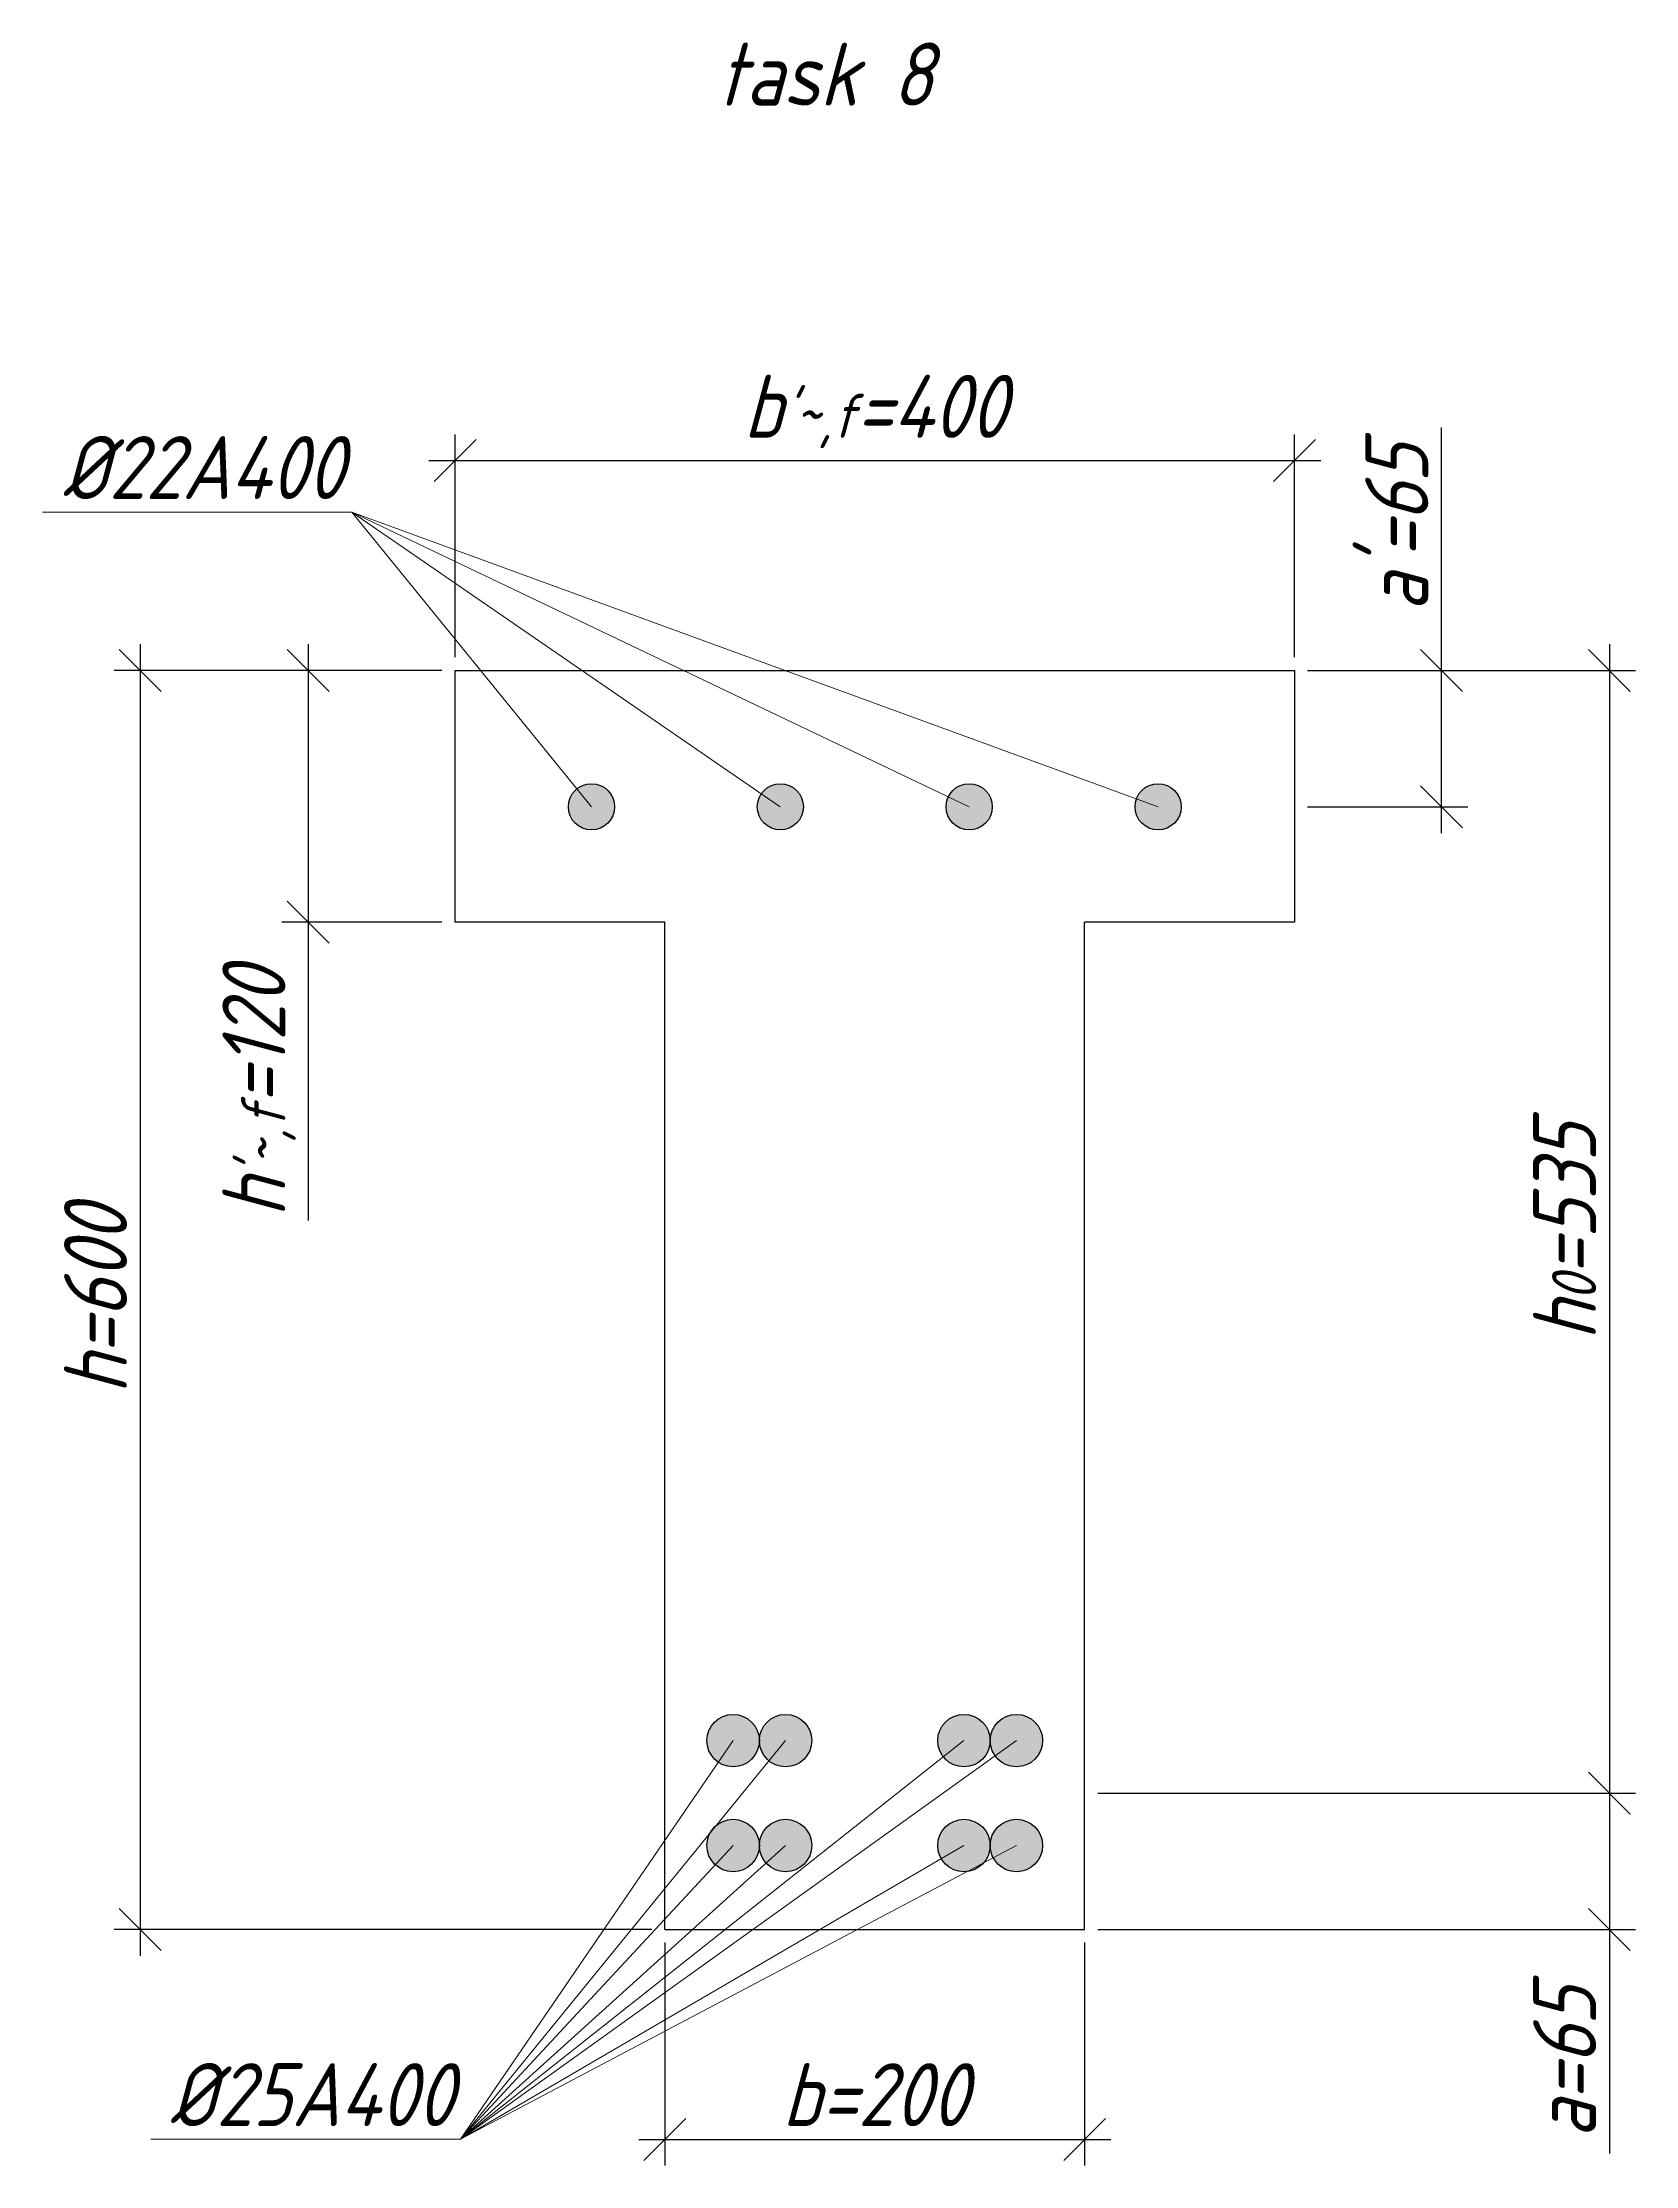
# Model space of a CAD drawing. Header units: millimetres. Extents: x -180 to 58926, y -10791 to 13515.
# Drawn here: x 6947 to 7706, y 196 to 1207 of the extents above; entities that cross this region are included whole.
import ezdxf

# ---------------------------------------------------------------- set-up
doc = ezdxf.new("R2010")
doc.units = ezdxf.units.MM
for name, color, linetype, lineweight in [('basic', 95, 'Continuous', 30), ('size', 45, 'Continuous', 20), ('text', 13, 'Continuous', 20), ('thin', 153, 'Continuous', 18)]:
    doc.layers.add(name, color=color, linetype=linetype, lineweight=lineweight)
doc.styles.add('Structures', font='isocpeur.ttf', dxfattribs={"width": 0.85, "oblique": 15})
doc.dimstyles.new('Structures', dxfattribs={"dimtxt": 3, "dimasz": 2, "dimexe": 1.25, "dimexo": 0.625, "dimtad": 1, "dimtxsty": 'Structures', "dimblk": 'OBLIQUE', "dimcen": 2.5, "dimdle": 1.25, "dimadec": 0, "dimazin": 0, "dimtfac": 1, "dimtmove": 0, "dimatfit": 3, "dimfxl": 1, "dimarcsym": 0})

msp = doc.modelspace()

# ---------------------------------------------------------------- texts
at = {"layer": 'text', "char_height": 30, "width": 137.52879, "attachment_point": 5, "style": 'Structures'}
for s, insert in [('task 8', (7319.909, 1192.363)), ('%%C22A400', (7023.405, 1004.854)), ('%%C25A400', (7075.082, 229.499))]:
    msp.add_mtext(s, dxfattribs=dict(at, insert=insert))

# ---------------------------------------------------------------- blocks, each defined once
blk = doc.blocks.new('_Oblique')
at = {"color": 0, "linetype": 'ByBlock', "lineweight": -2}
blk.add_line((-0.5, -0.5), (0.5, 0.5), dxfattribs=at)
blk = doc.blocks.new('*D55')
at = {"layer": 'Defpoints', "color": 0, "transparency": 16777216}
for p in [(7243.5, 308.2), (7443.5, 308.2), (7443.5, 208.2)]:
    blk.add_point(p, dxfattribs=at)
at = {"layer": 'size', "color": 0, "lineweight": -2, "transparency": 16777216}
for p, q in [((7243.5, 302), (7243.5, 195.7)), ((7443.5, 302), (7443.5, 195.7)), ((7231, 208.2), (7456, 208.2))]:
    blk.add_line(p, q, dxfattribs=at)
at = {"layer": 'size', "color": 0, "lineweight": -2, "transparency": 16777216, "xscale": 20, "yscale": 20, "zscale": 20, "rotation": 180}
blk.add_blockref('_Oblique', (7243.5, 208.2), dxfattribs=at)
at = {"layer": 'size', "color": 0, "lineweight": -2, "transparency": 16777216, "xscale": 20, "yscale": 20, "zscale": 20}
blk.add_blockref('_Oblique', (7443.5, 208.2), dxfattribs=at)
at = {"layer": 'size', "color": 0, "transparency": 16777216, "insert": (7343.5, 229.5), "char_height": 30, "attachment_point": 5, "style": 'Structures'}
blk.add_mtext('b=200', dxfattribs=at)
blk = doc.blocks.new('*D56')
at = {"layer": 'Defpoints', "color": 0, "transparency": 16777216}
for p in [(7543.5, 1008.2), (7143.5, 908.2), (7543.5, 908.2)]:
    blk.add_point(p, dxfattribs=at)
at = {"layer": 'size', "color": 0, "lineweight": -2, "transparency": 16777216}
for p, q in [((7143.5, 914.5), (7143.5, 1020.7)), ((7543.5, 914.5), (7543.5, 1020.7)), ((7131, 1008.2), (7556, 1008.2))]:
    blk.add_line(p, q, dxfattribs=at)
at = {"layer": 'size', "color": 0, "lineweight": -2, "transparency": 16777216, "xscale": 20, "yscale": 20, "zscale": 20, "rotation": 180}
blk.add_blockref('_Oblique', (7143.5, 1008.2), dxfattribs=at)
at = {"layer": 'size', "color": 0, "lineweight": -2, "transparency": 16777216, "xscale": 20, "yscale": 20, "zscale": 20}
blk.add_blockref('_Oblique', (7543.5, 1008.2), dxfattribs=at)
at = {"layer": 'size', "color": 0, "transparency": 16777216, "insert": (7343.5, 1031.6), "char_height": 30, "attachment_point": 5, "style": 'Structures'}
blk.add_mtext("b{\\H0.7x;\\S'~,f;}=400", dxfattribs=at)
blk = doc.blocks.new('*D57')
at = {"layer": 'Defpoints', "color": 0, "transparency": 16777216}
for p in [(7543.5, 908.2), (7613.5, 908.2), (7543.5, 843.2)]:
    blk.add_point(p, dxfattribs=at)
at = {"layer": 'size', "color": 0, "lineweight": -2, "transparency": 16777216}
for p, q in [((7613.5, 908.2), (7613.5, 1024)), ((7549.7, 908.2), (7626, 908.2)), ((7613.5, 830.7), (7613.5, 908.2)), ((7549.7, 843.2), (7626, 843.2))]:
    blk.add_line(p, q, dxfattribs=at)
at = {"layer": 'size', "color": 0, "lineweight": -2, "transparency": 16777216, "xscale": 20, "yscale": 20, "zscale": 20}
for p, rotation in [((7613.5, 908.2), 90), ((7613.5, 843.2), 270)]:
    blk.add_blockref('_Oblique', p, dxfattribs=dict(at, rotation=rotation))
at = {"layer": 'size', "color": 0, "transparency": 16777216, "insert": (7592.2, 976.1), "char_height": 30, "attachment_point": 5, "rotation": 90, "style": 'Structures'}
blk.add_mtext("a'=65", dxfattribs=at)
blk = doc.blocks.new('*D58')
at = {"layer": 'Defpoints', "color": 0, "transparency": 16777216}
for p in [(7543.5, 908.2), (7443.5, 373.2), (7693.5, 373.2)]:
    blk.add_point(p, dxfattribs=at)
at = {"layer": 'size', "color": 0, "lineweight": -2, "transparency": 16777216}
for p, q in [((7693.5, 920.7), (7693.5, 360.7)), ((7549.7, 908.2), (7706, 908.2)), ((7449.7, 373.2), (7706, 373.2))]:
    blk.add_line(p, q, dxfattribs=at)
at = {"layer": 'size', "color": 0, "lineweight": -2, "transparency": 16777216, "xscale": 20, "yscale": 20, "zscale": 20}
for p, rotation in [((7693.5, 908.2), 90), ((7693.5, 373.2), 270)]:
    blk.add_blockref('_Oblique', p, dxfattribs=dict(at, rotation=rotation))
at = {"layer": 'size', "color": 0, "transparency": 16777216, "insert": (7672.2, 640.7), "char_height": 30, "attachment_point": 5, "rotation": 90, "style": 'Structures'}
blk.add_mtext('h{\\H0.7x;\\S^ 0;}=535', dxfattribs=at)
blk = doc.blocks.new('*D59')
at = {"layer": 'Defpoints', "color": 0, "transparency": 16777216}
for p in [(7443.5, 373.2), (7443.5, 308.2), (7693.5, 308.2)]:
    blk.add_point(p, dxfattribs=at)
at = {"layer": 'size', "color": 0, "lineweight": -2, "transparency": 16777216}
for p, q in [((7693.5, 385.7), (7693.5, 308.2)), ((7449.7, 373.2), (7706, 373.2)), ((7449.7, 308.2), (7706, 308.2)), ((7693.5, 308.2), (7693.5, 201.4))]:
    blk.add_line(p, q, dxfattribs=at)
at = {"layer": 'size', "color": 0, "lineweight": -2, "transparency": 16777216, "xscale": 20, "yscale": 20, "zscale": 20}
for p, rotation in [((7693.5, 373.2), 90), ((7693.5, 308.2), 270)]:
    blk.add_blockref('_Oblique', p, dxfattribs=dict(at, rotation=rotation))
at = {"layer": 'size', "color": 0, "transparency": 16777216, "insert": (7672.2, 244.8), "char_height": 30, "attachment_point": 5, "rotation": 90, "style": 'Structures'}
blk.add_mtext('a=65', dxfattribs=at)
blk = doc.blocks.new('*D60')
at = {"layer": 'Defpoints', "color": 0, "transparency": 16777216}
for p in [(7143.5, 908.2), (7073.5, 788.2), (7143.5, 788.2)]:
    blk.add_point(p, dxfattribs=at)
at = {"layer": 'size', "color": 0, "lineweight": -2, "transparency": 16777216}
for p, q in [((7073.5, 920.7), (7073.5, 788.2)), ((7137.2, 908.2), (7061, 908.2)), ((7137.2, 788.2), (7061, 788.2)), ((7073.5, 788.2), (7073.5, 646.1))]:
    blk.add_line(p, q, dxfattribs=at)
at = {"layer": 'size', "color": 0, "lineweight": -2, "transparency": 16777216, "xscale": 20, "yscale": 20, "zscale": 20}
for p, rotation in [((7073.5, 908.2), 90), ((7073.5, 788.2), 270)]:
    blk.add_blockref('_Oblique', p, dxfattribs=dict(at, rotation=rotation))
at = {"layer": 'size', "color": 0, "transparency": 16777216, "insert": (7050.1, 707.1), "char_height": 30, "attachment_point": 5, "rotation": 90, "style": 'Structures'}
blk.add_mtext("h{\\H0.7x;\\S'~,f;}=120", dxfattribs=at)
blk = doc.blocks.new('*D61')
at = {"layer": 'Defpoints', "color": 0, "transparency": 16777216}
for p in [(7143.5, 908.2), (6993.5, 308.2), (7243.5, 308.2)]:
    blk.add_point(p, dxfattribs=at)
at = {"layer": 'size', "color": 0, "lineweight": -2, "transparency": 16777216}
for p, q in [((6993.5, 920.7), (6993.5, 295.7)), ((7137.2, 908.2), (6981, 908.2)), ((7237.2, 308.2), (6981, 308.2))]:
    blk.add_line(p, q, dxfattribs=at)
at = {"layer": 'size', "color": 0, "lineweight": -2, "transparency": 16777216, "xscale": 20, "yscale": 20, "zscale": 20}
for p, rotation in [((6993.5, 908.2), 90), ((6993.5, 308.2), 270)]:
    blk.add_blockref('_Oblique', p, dxfattribs=dict(at, rotation=rotation))
at = {"layer": 'size', "color": 0, "transparency": 16777216, "insert": (6972.2, 608.2), "char_height": 30, "attachment_point": 5, "rotation": 90, "style": 'Structures'}
blk.add_mtext('h=600', dxfattribs=at)

# ---------------------------------------------------------------- dimensions: what is measured, and where the dimension line sits
at = {"layer": 'size'}
for base, p1, p2, text, picture, middle in [((7543.484, 1008.237), (7143.484, 908.237), (7543.484, 908.237), "b{\\H0.7x;\\S'~,f;}=<>", '*D56', (7343.484, 1031.637)), ((7443.484, 208.237), (7243.484, 308.237), (7443.484, 308.237), 'b=<>', '*D55', (7343.484, 229.487))]:
    dim = msp.add_linear_dim(base=base, p1=p1, p2=p2, text=text, dimstyle='Structures', dxfattribs=at)
    dim.commit()
    dim.dimension.update_dxf_attribs({"geometry": picture, "text_midpoint": middle})
for base, p1, p2, text, picture, middle in [((7613.484, 908.237), (7543.484, 843.237), (7543.484, 908.237), "a'=<>", '*D57', (7592.234, 976.118)), ((6993.484, 308.237), (7143.484, 908.237), (7243.484, 308.237), 'h=<>', '*D61', (6972.234, 608.237)), ((7073.484, 788.237), (7143.484, 908.237), (7143.484, 788.237), "h{\\H0.7x;\\S'~,f;}=<>", '*D60', (7050.084, 707.147)), ((7693.484, 373.237), (7543.484, 908.237), (7443.484, 373.237), 'h{\\H0.7x;\\S^ 0;}=<>', '*D58', (7672.234, 640.737)), ((7693.484, 308.237), (7443.484, 373.237), (7443.484, 308.237), 'a=<>', '*D59', (7672.234, 244.817))]:
    dim = msp.add_linear_dim(base=base, p1=p1, p2=p2, angle=90, text=text, dimstyle='Structures', dxfattribs=at)
    dim.commit()
    dim.dimension.update_dxf_attribs({"geometry": picture, "text_midpoint": middle})

# ---------------------------------------------------------------- hatches: boundary and pattern name
at = {"layer": 'basic'}
h = msp.add_hatch(color=256, dxfattribs=at)
h.dxf.hatch_style = 1
h.paths.add_polyline_path([(7219.484, 843.237, 1), (7197.484, 843.237, 1)])
h.paths.add_polyline_path([(7287.484, 843.237, 1), (7309.484, 843.237, 1)])
h.paths.add_polyline_path([(7377.484, 843.237, 1), (7399.484, 843.237, 1)])
h.paths.add_polyline_path([(7467.484, 843.237, 1), (7489.484, 843.237, 1)])
h = msp.add_hatch(color=256, dxfattribs=at)
h.dxf.hatch_style = 1
h.paths.add_polyline_path([(7263.484, 398.237, 1), (7288.484, 398.237, 1)])
h.paths.add_polyline_path([(7288.484, 398.237, 1), (7313.484, 398.237, 1)])
h.paths.add_polyline_path([(7263.484, 348.237, 1), (7288.484, 348.237, 1)])
h.paths.add_polyline_path([(7288.484, 348.237, 1), (7313.484, 348.237, 1)])
h.paths.add_polyline_path([(7373.484, 348.237, 1), (7398.484, 348.237, 1)])
h.paths.add_polyline_path([(7398.484, 348.237, 1), (7423.484, 348.237, 1)])
h.paths.add_polyline_path([(7398.484, 398.237, 1), (7373.484, 398.237, 1)])
h.paths.add_polyline_path([(7423.484, 398.237, 1), (7398.484, 398.237, 1)])

# ---------------------------------------------------------------- linework, layer by layer
for p, q in [((7143.484, 908.237), (7543.484, 908.237)), ((7143.484, 788.237), (7143.484, 908.237)), ((7543.484, 908.237), (7543.484, 788.237)), ((7243.484, 788.237), (7143.484, 788.237)), ((7243.484, 308.237), (7243.484, 788.237)), ((7543.484, 788.237), (7443.484, 788.237)), ((7443.484, 308.237), (7443.484, 788.237)), ((7243.484, 308.237), (7443.484, 308.237))]:
    msp.add_line(p, q, dxfattribs=at)
for centre, radius in [((7208.484, 843.237), 11), ((7298.484, 843.237), 11), ((7388.484, 843.237), 11), ((7478.484, 843.237), 11), ((7275.984, 398.237), 12.5), ((7300.984, 398.237), 12.5), ((7385.984, 398.237), 12.5), ((7410.984, 398.237), 12.5), ((7275.984, 348.237), 12.5), ((7300.984, 348.237), 12.5), ((7385.984, 348.237), 12.5), ((7410.984, 348.237), 12.5)]:
    msp.add_circle(centre, radius, dxfattribs=at)
at = {"layer": 'thin'}
for p, q in [((7094.337, 983.592), (6946.901, 983.592)), ((7094.337, 983.592), (7208.484, 843.237)), ((7094.337, 983.592), (7298.484, 843.237)), ((7388.484, 843.237), (7094.337, 983.592)), ((7094.337, 983.592), (7478.484, 843.237)), ((7275.984, 398.237), (7146.014, 208.237)), ((7146.014, 208.237), (7300.984, 398.237)), ((7385.984, 398.237), (7146.014, 208.237)), ((7410.984, 398.237), (7146.014, 208.237)), ((7275.984, 348.237), (7146.014, 208.237)), ((7146.014, 208.237), (7300.984, 348.237)), ((7146.014, 208.237), (7385.984, 348.237)), ((7410.984, 348.237), (7146.014, 208.237)), ((7146.014, 208.237), (6998.579, 208.237))]:
    msp.add_line(p, q, dxfattribs=at)

msp.set_redraw_order([(e.dxf.handle, doc.entitydb.next_handle()) for e in msp.query("TEXT MTEXT ATTDEF DIMENSION ARC_DIMENSION")])  # texts and dimensions are drawn at this point

doc.saveas('drawing.dxf')
